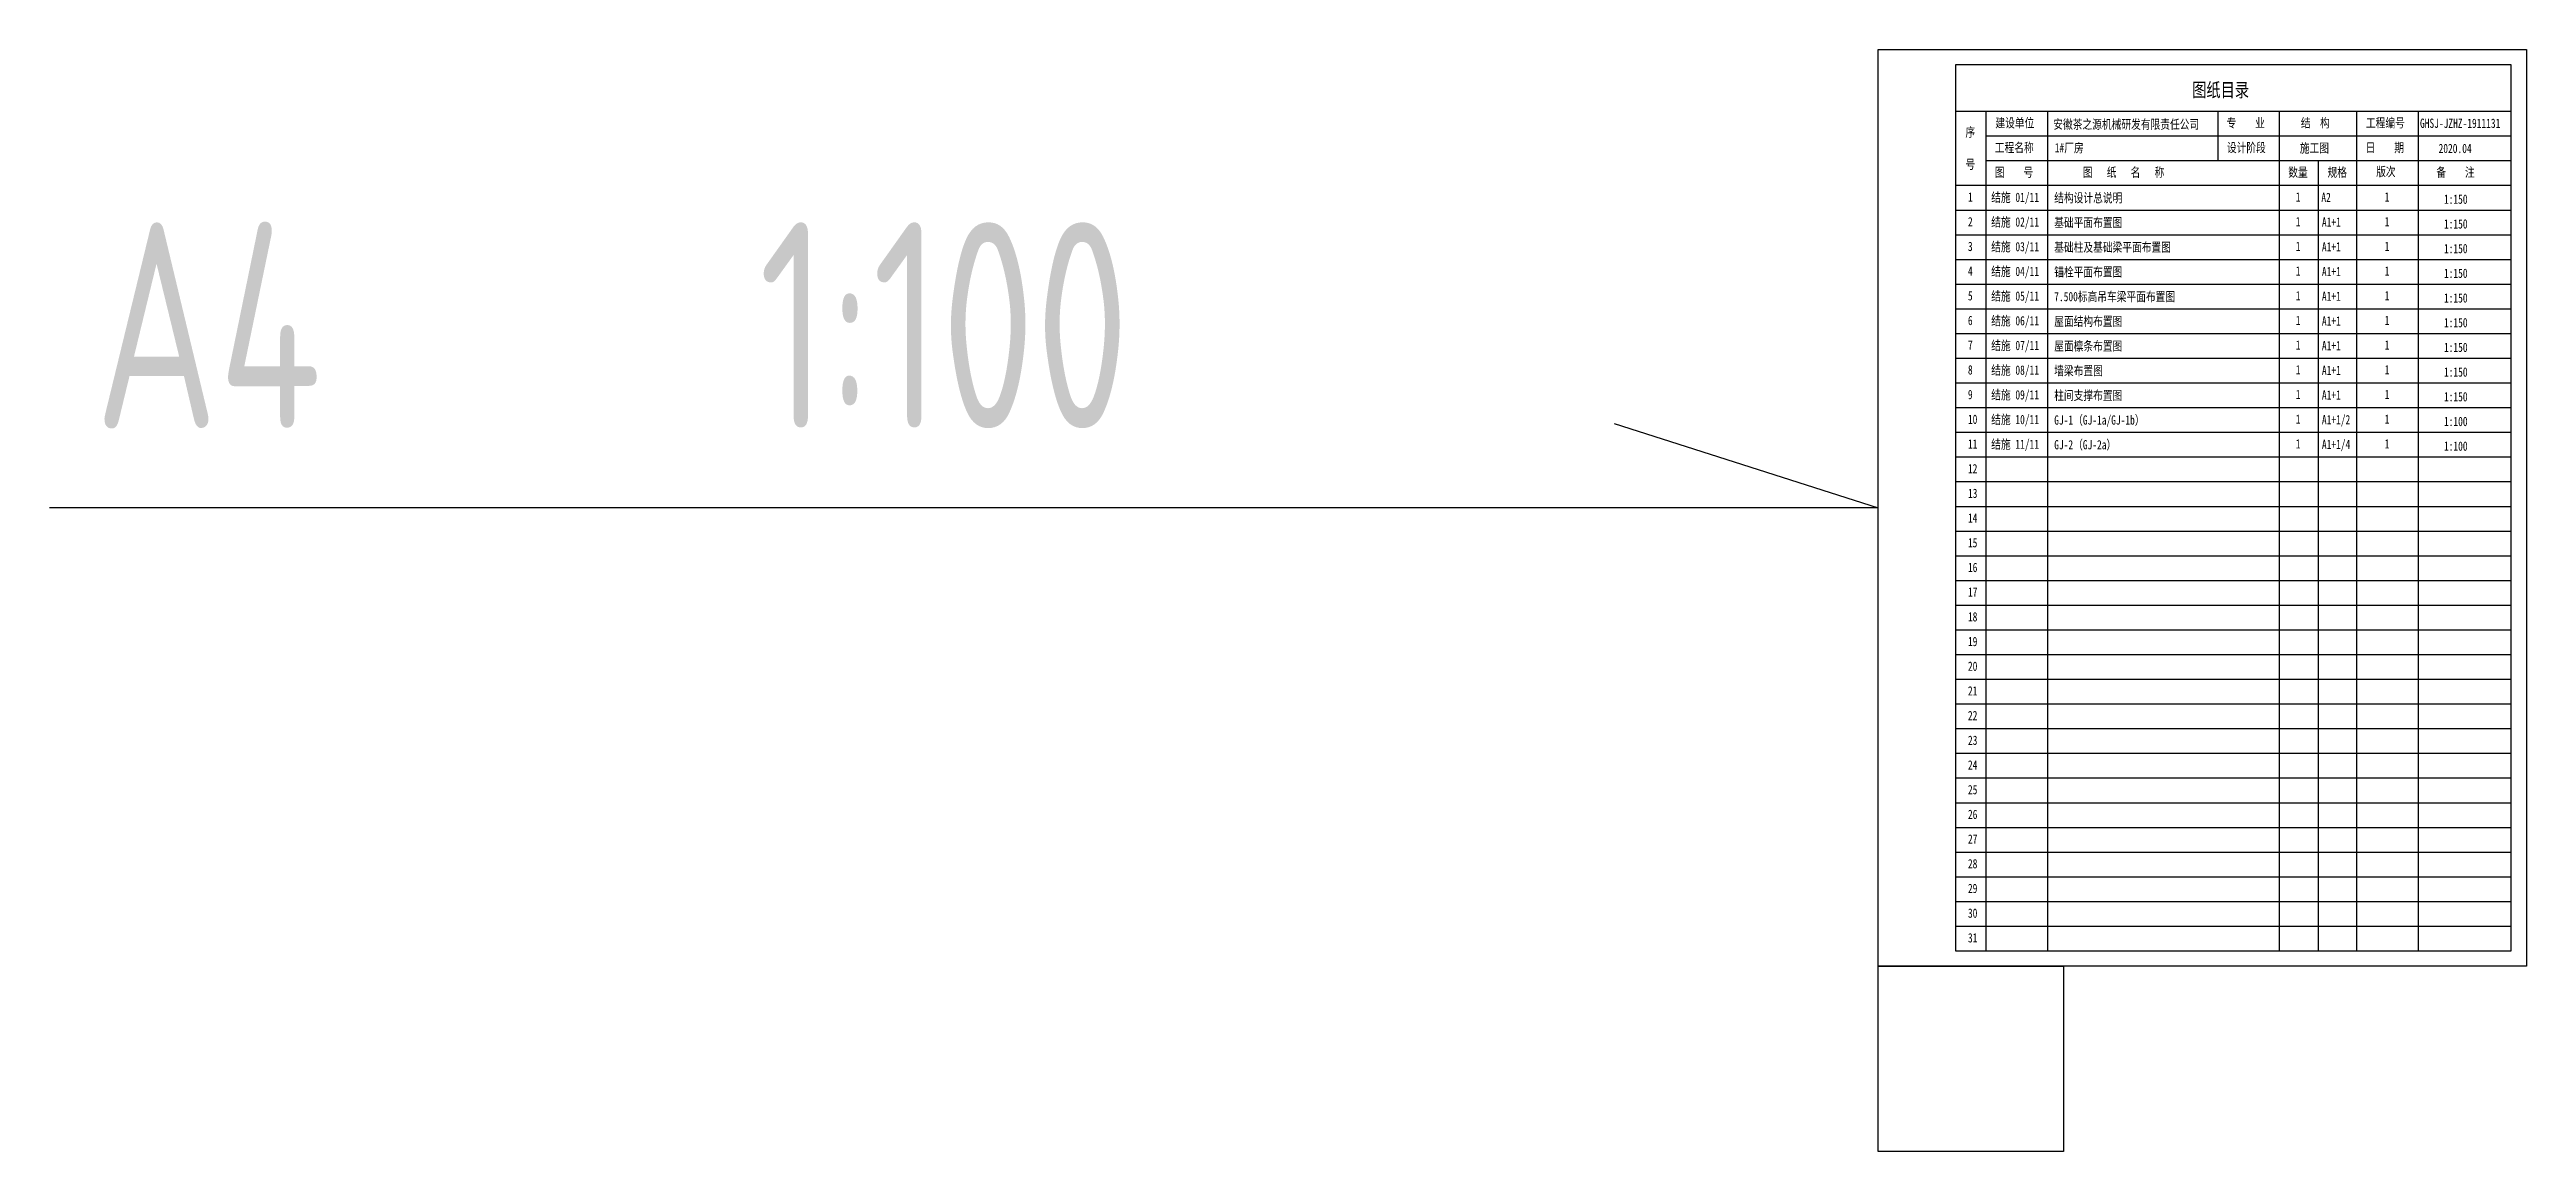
# Model space of a CAD drawing. Extents: x 8844666 to 9156203, y 1662182 to 2655606.
# Drawn here: x 8844666 to 8924902, y 2619906 to 2655606 of the extents above; entities that cross this region are included whole.
import ezdxf
from ezdxf.enums import TextEntityAlignment as Align

# ---------------------------------------------------------------- set-up
doc = ezdxf.new("R2010")
doc.units = 0
doc.header["$LTSCALE"] = 1000
doc.header["$MEASUREMENT"] = 0
doc.layers.add('PUB_TITLE', color=4, linetype='CONTINUOUS')
doc.layers.add('图签栏', color=4, linetype='CONTINUOUS')
doc.styles.add('TSSD_REIN', font='atssdeng.shx', dxfattribs={"width": 0.7, "bigfont": 'atssdchn.shx'})
doc.styles.add('图签黑体', font='simhei.ttf', dxfattribs={"width": 0.75})

msp = doc.modelspace()

# ---------------------------------------------------------------- texts
at = {"layer": 'PUB_TITLE', "color": 6, "style": 'TSSD_REIN', "width": 0.7}
msp.add_text('A4     1:100', height=6666.667, dxfattribs=at).set_placement((8846126.8, 2643341.5))
at = {"layer": '图签栏', "color": 0, "style": '图签黑体', "width": 0.75}
for s, height, p in [('图纸目录', 450, (8914075.2, 2654072.5)), ('建设单位', 300, (8907699.2, 2653080.8)), ('专    业', 300, (8915186.6, 2653080.8)), ('结  构', 300, (8917594.5, 2653080.8)), ('工程编号', 300, (8919702.5, 2653080.8)), ('工程名称', 300, (8907680.6, 2652280.8)), ('设计阶段', 300, (8915199.1, 2652280.8)), ('施工图', 300, (8917560.9, 2652265.2)), ('日    期', 300, (8919690.3, 2652280.8)), ('图    号', 300, (8907682.7, 2651480.8)), ('图   纸   名   称', 300, (8910531.8, 2651480.8)), ('数量', 300, (8917186.2, 2651480.8)), ('规格', 300, (8918456.8, 2651480.8)), ('版次', 300, (8920034.4, 2651500.3)), ('备    注', 300, (8921983.9, 2651480.8))]:
    msp.add_text(s, height=height, dxfattribs=at).set_placement(p)
for s, p in [('序', (8906887.7, 2652937.2)), ('号', (8906887.7, 2651885.6))]:
    msp.add_text(s, height=300, dxfattribs=at).set_placement(p, align=Align.MIDDLE)
at = {"layer": '图签栏', "color": 6, "style": '图签黑体', "width": 0.75}
for s, p in [('安徽茶之源机械研发有限责任公司', (8909575.4, 2653035.2)), ('1#厂房', (8909622.6, 2652272.8)), ('GHSJ-JZHZ-1911131', (8921453.8, 2653067.6)), ('结施 01/11', (8907563.7, 2650669.4)), ('1', (8906809.8, 2650678)), ('结施 02/11', (8907563.7, 2649869.4)), ('结构设计总说明', (8909604.8, 2650652.5)), ('1', (8917431.7, 2650680.8)), ('A2', (8918257.9, 2650667.2)), ('1', (8920307.7, 2650680.8)), ('1:150', (8922229.5, 2650607.7)), ('2', (8906809.8, 2649878)), ('结施 03/11', (8907563.7, 2649069.4)), ('基础平面布置图', (8909604.8, 2649852.6)), ('1', (8917431.7, 2649880.9)), ('A1+1', (8918276.5, 2649864.4)), ('1', (8920307.7, 2649880.8)), ('1:150', (8922229.5, 2649807.7)), ('3', (8906809.8, 2649078.1)), ('结施 04/11', (8907563.7, 2648269.5)), ('基础柱及基础梁平面布置图', (8909604.8, 2649052.6)), ('1', (8917431.7, 2649080.9)), ('A1+1', (8918276.5, 2649064.4)), ('1', (8920307.7, 2649080.8)), ('1:150', (8922229.5, 2649007.7)), ('4', (8906809.8, 2648278.1)), ('结施 05/11', (8907563.7, 2647469.5)), ('锚栓平面布置图', (8909604.8, 2648252.6)), ('7.500标高吊车梁平面布置图', (8909604.8, 2647452.6)), ('1', (8917431.7, 2648280.9)), ('A1+1', (8918276.5, 2648264.4)), ('1', (8920307.7, 2648280.9)), ('1:150', (8922229.5, 2648207.7)), ('5', (8906809.8, 2647478.1)), ('结施 06/11', (8907563.7, 2646669.5)), ('屋面结构布置图', (8909604.8, 2646652.6)), ('1', (8917431.7, 2647480.9)), ('A1+1', (8918276.5, 2647464.4)), ('1', (8920307.7, 2647480.9)), ('1:150', (8922229.5, 2647407.7)), ('6', (8906809.8, 2646678.1)), ('结施 07/11', (8907563.7, 2645869.5)), ('屋面檩条布置图', (8909604.8, 2645852.6)), ('1', (8917431.7, 2646680.9)), ('A1+1', (8918276.5, 2646664.4)), ('1', (8920307.7, 2646680.9)), ('1:150', (8922229.5, 2646607.8)), ('7', (8906809.8, 2645878.1)), ('结施 08/11', (8907563.7, 2645069.5)), ('墙梁布置图', (8909604.8, 2645052.6)), ('1', (8917431.7, 2645880.9)), ('1', (8917431.7, 2645880.9)), ('A1+1', (8918276.5, 2645864.4)), ('1', (8920307.7, 2645880.9)), ('1', (8920307.7, 2645880.9)), ('1:150', (8922229.5, 2645807.8)), ('8', (8906809.8, 2645078.1)), ('结施 09/11', (8907563.7, 2644269.5)), ('柱间支撑布置图', (8909604.8, 2644252.7)), ('1', (8917431.7, 2645080.9)), ('A1+1', (8918276.5, 2645064.5)), ('1', (8920307.7, 2645080.9)), ('1:150', (8922229.5, 2645007.8)), ('9', (8906809.8, 2644278.1)), ('结施 10/11', (8907563.7, 2643469.5)), ('GJ-1（GJ-1a/GJ-1b）', (8909604.8, 2643452.7)), ('1', (8917431.7, 2644281)), ('A1+1', (8918276.5, 2644264.5)), ('A1+1/2', (8918276.5, 2643464.5)), ('1', (8920307.7, 2644280.9)), ('1:150', (8922229.5, 2644207.8)), ('10', (8906809.8, 2643478.1)), ('结施 11/11', (8907563.7, 2642669.6)), ('GJ-2（GJ-2a）', (8909604.8, 2642652.7)), ('1', (8917431.7, 2643481)), ('A1+1/4', (8918276.5, 2642664.5)), ('1', (8920307.7, 2643480.9)), ('1:100', (8922229.5, 2643407.8)), ('11', (8906809.8, 2642678.2)), ('1', (8917431.7, 2642681)), ('1', (8920307.7, 2642681)), ('1:100', (8922229.5, 2642607.8)), ('12', (8906809.8, 2641878.2)), ('13', (8906809.8, 2641078.2)), ('14', (8906809.8, 2640278.2)), ('15', (8906809.8, 2639478.2)), ('16', (8906809.8, 2638678.2)), ('17', (8906809.8, 2637878.2)), ('18', (8906809.8, 2637078.3)), ('19', (8906809.8, 2636278.3)), ('20', (8906809.8, 2635478.3)), ('21', (8906809.8, 2634678.3)), ('22', (8906809.8, 2633878.3)), ('23', (8906809.8, 2633078.3)), ('24', (8906809.8, 2632278.3)), ('25', (8906809.8, 2631478.4)), ('26', (8906809.8, 2630678.4)), ('27', (8906809.8, 2629878.4)), ('28', (8906809.8, 2629078.4)), ('29', (8906809.8, 2628278.4)), ('30', (8906809.8, 2627478.4)), ('31', (8906809.8, 2626678.4))]:
    msp.add_text(s, height=300, dxfattribs=at).set_placement(p)
msp.add_text('2020.04', height=300, dxfattribs=at).set_placement((8922591.1, 2652399.1), align=Align.MIDDLE)

# ---------------------------------------------------------------- linework, layer by layer
at = {"layer": 'PUB_TITLE', "color": 4}
for p, q in [((8903902.8, 2655605.8), (8924902.4, 2655605.8)), ((8924402.4, 2655105.8), (8906402.7, 2655105.8)), ((8906402.7, 2655105.8), (8906402.7, 2626406.3)), ((8924402.4, 2626406.3), (8924402.4, 2655105.8)), ((8924902.4, 2655605.8), (8924902.4, 2625906.3)), ((8907402.7, 2626406.3), (8907402.7, 2653605.8)), ((8909402.7, 2626406.3), (8909402.7, 2653605.8)), ((8914902.6, 2653605.8), (8914902.6, 2652005.8)), ((8916902.6, 2626406.3), (8916902.6, 2653605.8)), ((8919402.5, 2626406.3), (8919402.5, 2653605.8)), ((8921402.5, 2626406.3), (8921402.5, 2653605.8)), ((8907402.7, 2652805.8), (8924402.4, 2652805.8)), ((8907402.7, 2652005.8), (8924402.4, 2652005.8)), ((8918152.5, 2652005.8), (8918152.5, 2626406.3)), ((8906402.7, 2650405.8), (8924402.4, 2650405.8)), ((8906402.7, 2649605.9), (8924402.4, 2649605.9)), ((8906402.7, 2649605.9), (8924402.4, 2649605.9)), ((8906402.7, 2648805.9), (8924402.4, 2648805.9)), ((8906402.7, 2648805.9), (8924402.4, 2648805.9)), ((8906402.7, 2648005.9), (8924402.4, 2648005.9)), ((8906402.7, 2647205.9), (8924402.4, 2647205.9)), ((8906402.7, 2647205.9), (8924402.4, 2647205.9)), ((8906402.7, 2646405.9), (8924402.4, 2646405.9)), ((8906402.7, 2645605.9), (8924402.4, 2645605.9)), ((8906402.7, 2644805.9), (8924402.4, 2644805.9)), ((8906402.7, 2644006), (8924402.4, 2644006)), ((8906402.7, 2643206), (8924402.4, 2643206)), ((8906402.7, 2642406), (8924402.4, 2642406)), ((8906402.7, 2641606), (8924402.4, 2641606)), ((8906402.7, 2640806), (8924402.4, 2640806)), ((8906402.7, 2640006), (8924402.4, 2640006)), ((8906402.7, 2639206), (8924402.4, 2639206)), ((8906402.7, 2638406.1), (8924402.4, 2638406.1)), ((8906402.7, 2637606.1), (8924402.4, 2637606.1)), ((8906402.7, 2636806.1), (8924402.4, 2636806.1)), ((8906402.7, 2636006.1), (8924402.4, 2636006.1)), ((8906402.7, 2635206.1), (8924402.4, 2635206.1)), ((8906402.7, 2634406.1), (8924402.4, 2634406.1)), ((8906402.7, 2633606.1), (8924402.4, 2633606.1)), ((8906402.7, 2632806.2), (8924402.4, 2632806.2)), ((8906402.7, 2632006.2), (8924402.4, 2632006.2)), ((8906402.7, 2631206.2), (8924402.4, 2631206.2)), ((8906402.7, 2630406.2), (8924402.4, 2630406.2)), ((8906402.7, 2629606.2), (8924402.4, 2629606.2)), ((8906402.7, 2628806.2), (8924402.4, 2628806.2)), ((8906402.7, 2628006.2), (8924402.4, 2628006.2)), ((8906402.7, 2627206.3), (8924402.4, 2627206.3)), ((8906402.7, 2626406.3), (8924402.4, 2626406.3)), ((8924902.4, 2625906.3), (8903902.8, 2625906.3))]:
    msp.add_line(p, q, dxfattribs=at)
msp.add_lwpolyline([(8903902.8, 2655605.8), (8924902.4, 2655605.8), (8924902.4, 2625906.3), (8903902.8, 2625906.3)], close=True, dxfattribs=at)
at = {"layer": 'PUB_TITLE', "color": 4, "const_width": 40}
for points in [[(8906402.7, 2653605.8), (8924402.4, 2653605.8)], [(8906402.7, 2651205.8), (8924402.4, 2651205.8)]]:
    msp.add_lwpolyline(points, dxfattribs=at)
at = {"layer": 'PUB_TITLE', "color": 6}
msp.add_lwpolyline([(8895349.7, 2643488.7), (8903902.8, 2640756), (8844666.2, 2640756)], dxfattribs=at)
msp.add_lwpolyline([(8903902.8, 2625906.3), (8909902.8, 2625906.3), (8909902.8, 2619906.3), (8903902.8, 2619906.3)], close=True, dxfattribs=at)

msp.set_redraw_order([(e.dxf.handle, doc.entitydb.next_handle()) for e in msp.query("TEXT MTEXT ATTDEF DIMENSION ARC_DIMENSION")])  # texts and dimensions are drawn at this point

doc.saveas('drawing.dxf')
